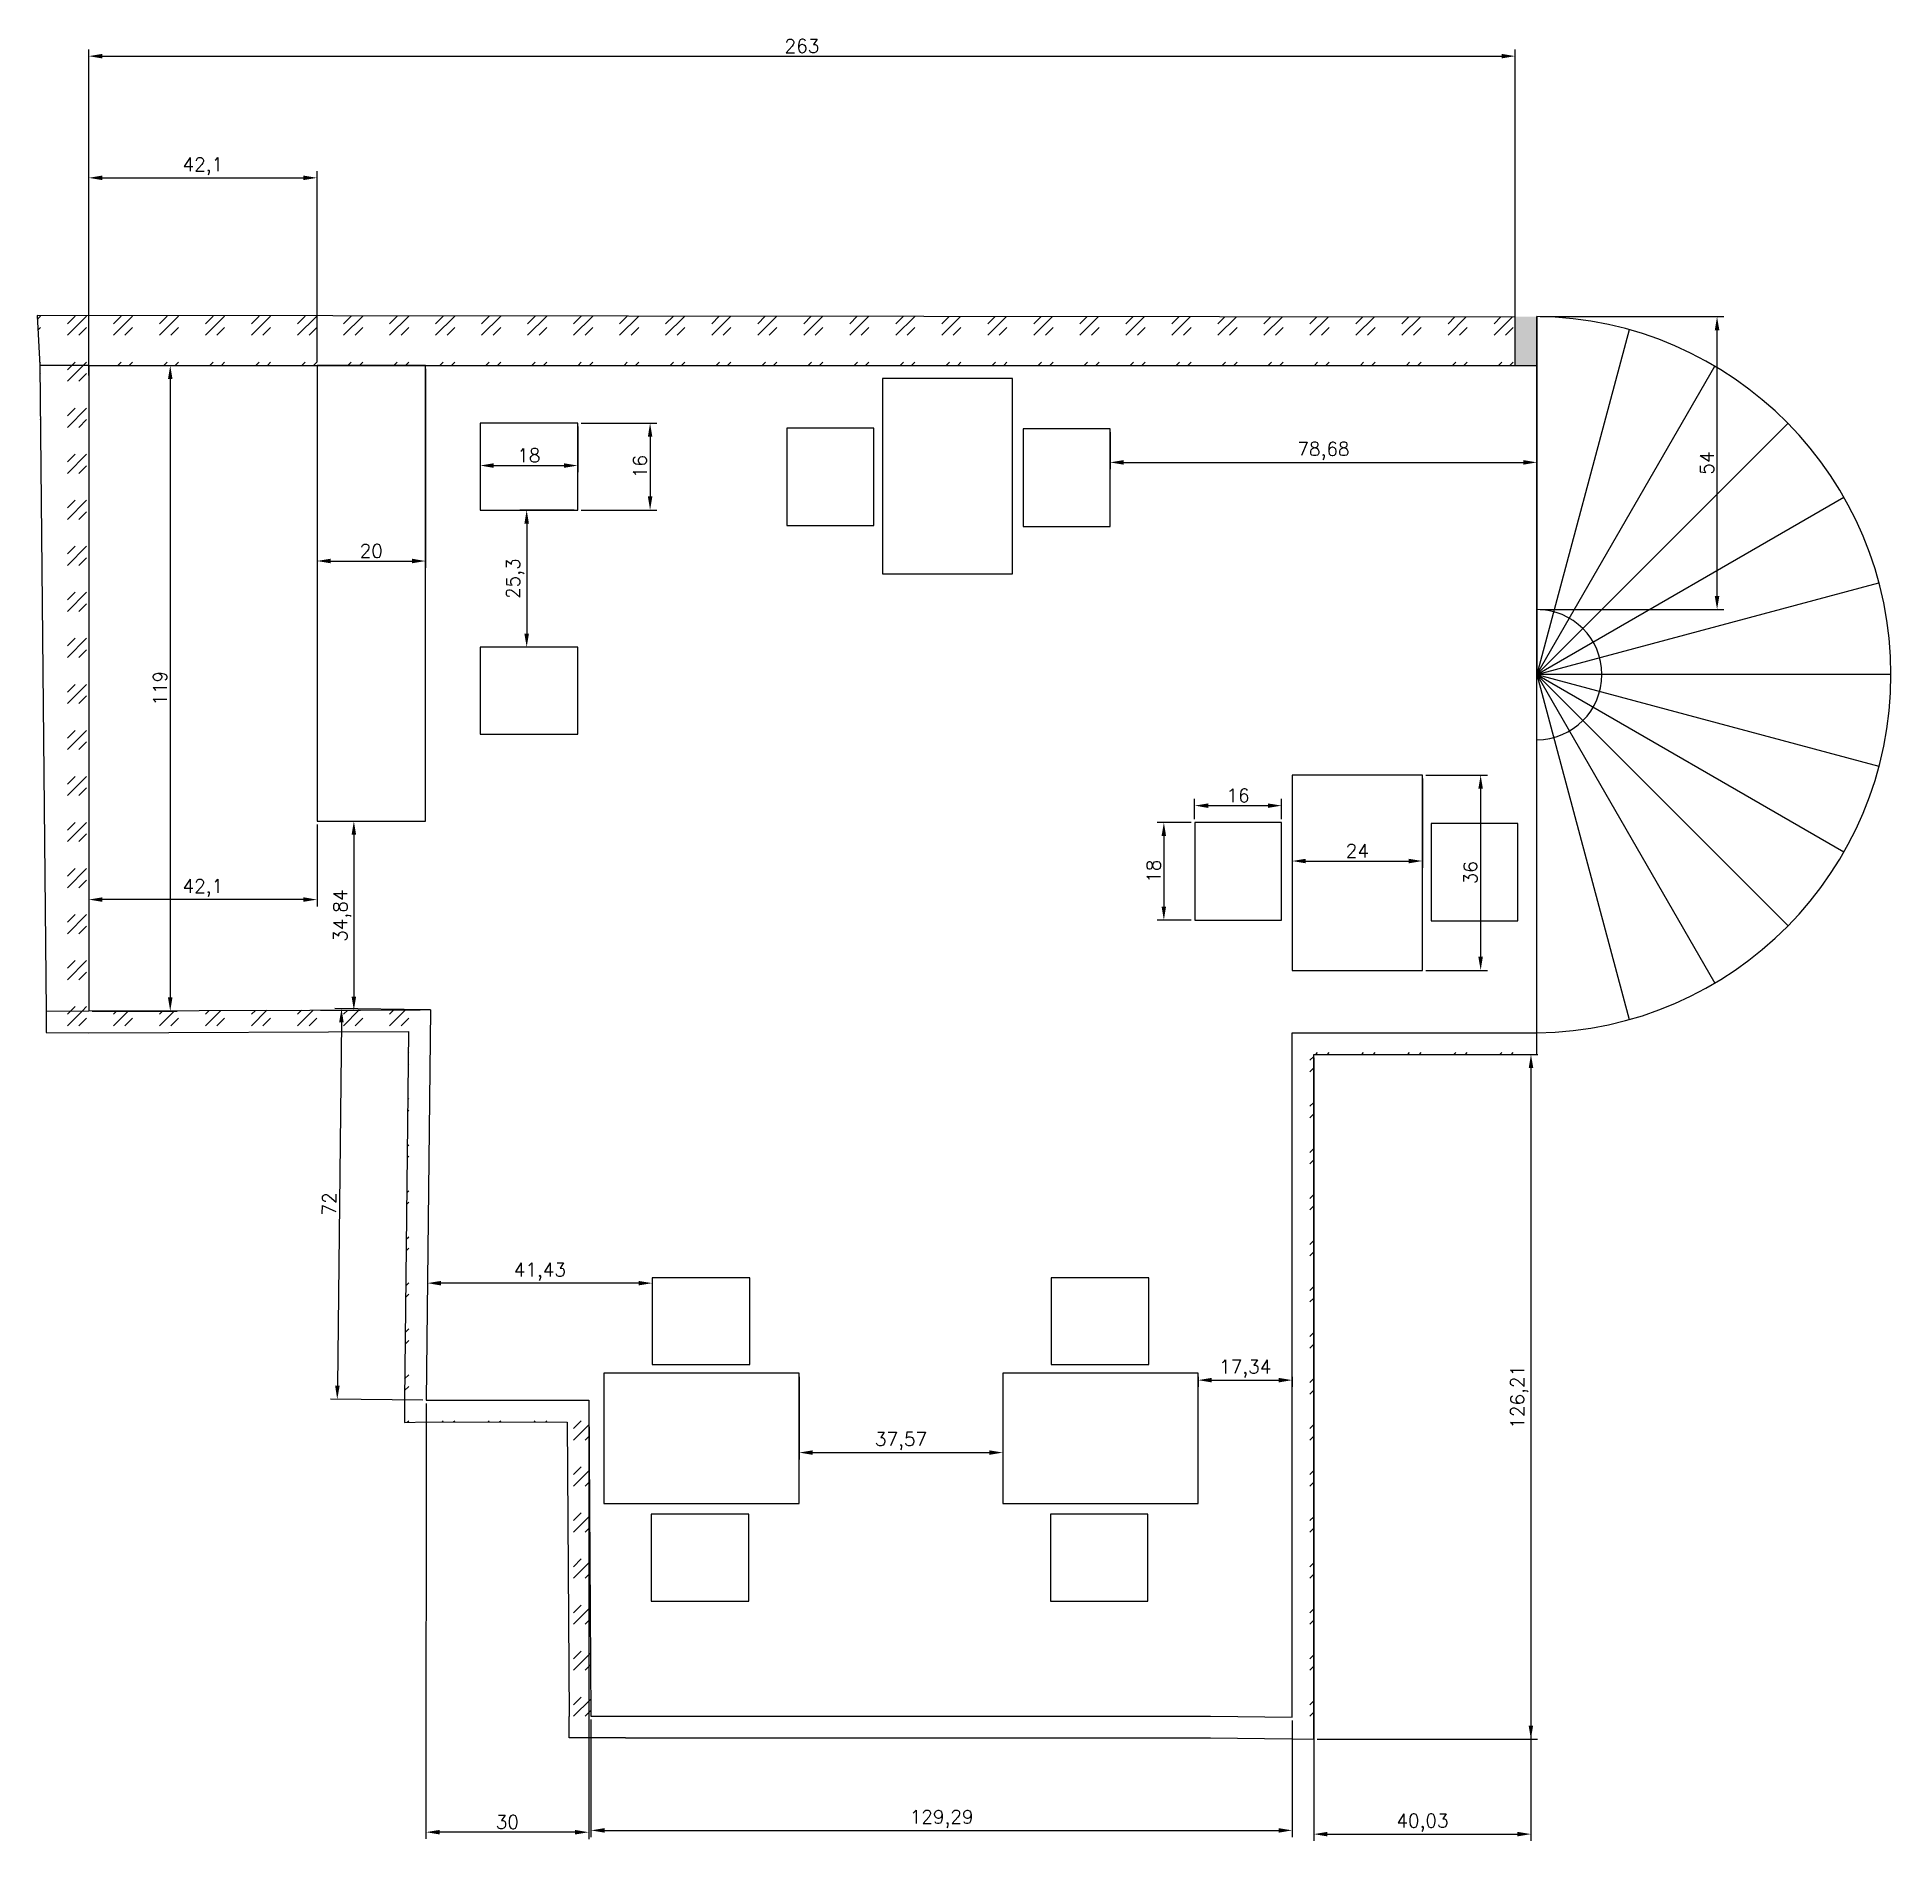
# Model space of a CAD drawing. Header units: inches. Extents: x 13144 to 14040, y 7459 to 7904.
# Drawn here: x 13698.1 to 14040, y 7571.4 to 7903.9 of the extents above; entities that cross this region are included whole.
import ezdxf

# ---------------------------------------------------------------- set-up
doc = ezdxf.new("R2010")
doc.units = ezdxf.units.IN
doc.header["$PDMODE"] = 2
for name, color, linetype in [('dimensions', 130, 'Continuous'), ('hatches', 100, 'Continuous'), ('table and chairs', 210, 'Continuous'), ('windows', 80, 'Continuous')]:
    doc.layers.add(name, color=color, linetype=linetype)
doc.styles.get("Standard").update_dxf_attribs({"font": 'simplex.shx'})
doc.dimstyles.new('ISO-25', dxfattribs={"dimtxt": 2.5, "dimasz": 2.5, "dimexe": 1.25, "dimexo": 0.625, "dimtad": 1, "dimtxsty": 'Standard', "dimcen": 2.5, "dimadec": 0, "dimazin": 0, "dimtfac": 1, "dimtmove": 0, "dimatfit": 3, "dimfxl": 1, "dimarcsym": 0})

msp = doc.modelspace()

# ---------------------------------------------------------------- blocks, each defined once
blk = doc.blocks.new('table chairs')
at = {"layer": 'table and chairs'}
for points in [[(-27.1, 13.6), (-9.1, 13.6), (-9.1, 29.6), (-27.1, 29.6)], [(0, -12), (0, 12), (-36, 12), (-36, -12)], [(-27.26, -29.98), (-9.26, -29.98), (-9.26, -13.98), (-27.26, -13.98)]]:
    blk.add_lwpolyline(points, close=True, dxfattribs=at)
blk = doc.blocks.new('*D70')
at = {"layer": 'Defpoints', "color": 0, "transparency": 16777216}
for p in [(13749.76, 7877.91), (13707.67, 7843.33), (13749.76, 7843.33)]:
    blk.add_point(p, dxfattribs=at)
at = {"layer": 'dimensions', "color": 0, "lineweight": -2, "transparency": 16777216}
for p, q in [((13707.67, 7843.96), (13707.67, 7879.16)), ((13749.76, 7843.96), (13749.76, 7879.16)), ((13710.17, 7877.91), (13747.26, 7877.91))]:
    blk.add_line(p, q, dxfattribs=at)
at = {"layer": 'dimensions', "color": 0, "transparency": 16777216}
for points in [[(13710.17, 7878.33), (13710.17, 7877.49), (13707.67, 7877.91)], [(13747.26, 7878.33), (13747.26, 7877.49), (13749.76, 7877.91)]]:
    blk.add_solid(points, dxfattribs=at)
at = {"layer": 'dimensions', "color": 0, "transparency": 16777216, "insert": (13728.71, 7880.02), "char_height": 2.5, "attachment_point": 5}
blk.add_mtext('42,1', dxfattribs=at)
blk = doc.blocks.new('*D71')
at = {"layer": 'Defpoints', "color": 0, "transparency": 16777216}
for p in [(13749.76, 7843.33), (13769.76, 7843.33), (13769.76, 7807.28)]:
    blk.add_point(p, dxfattribs=at)
at = {"layer": 'dimensions', "color": 0, "lineweight": -2, "transparency": 16777216}
for p, q in [((13749.76, 7842.71), (13749.76, 7806.03)), ((13769.76, 7842.71), (13769.76, 7806.03)), ((13752.26, 7807.28), (13767.26, 7807.28))]:
    blk.add_line(p, q, dxfattribs=at)
at = {"layer": 'dimensions', "color": 0, "transparency": 16777216}
for points in [[(13752.26, 7807.7), (13752.26, 7806.86), (13749.76, 7807.28)], [(13767.26, 7807.7), (13767.26, 7806.86), (13769.76, 7807.28)]]:
    blk.add_solid(points, dxfattribs=at)
at = {"layer": 'dimensions', "color": 0, "transparency": 16777216, "insert": (13759.76, 7809.15), "char_height": 2.5, "attachment_point": 5}
blk.add_mtext('20', dxfattribs=at)
blk = doc.blocks.new('*D72')
at = {"layer": 'Defpoints', "color": 0, "transparency": 16777216}
for p in [(13797.82, 7832.68), (13797.82, 7816.68), (13811.17, 7816.68)]:
    blk.add_point(p, dxfattribs=at)
at = {"layer": 'dimensions', "color": 0, "lineweight": -2, "transparency": 16777216}
for p, q in [((13798.45, 7832.68), (13812.42, 7832.68)), ((13811.17, 7830.18), (13811.17, 7819.18)), ((13798.45, 7816.68), (13812.42, 7816.68))]:
    blk.add_line(p, q, dxfattribs=at)
at = {"layer": 'dimensions', "color": 0, "transparency": 16777216}
for points in [[(13810.76, 7830.18), (13811.59, 7830.18), (13811.17, 7832.68)], [(13810.76, 7819.18), (13811.59, 7819.18), (13811.17, 7816.68)]]:
    blk.add_solid(points, dxfattribs=at)
at = {"layer": 'dimensions', "color": 0, "transparency": 16777216, "insert": (13809.3, 7824.68), "char_height": 2.5, "attachment_point": 5, "rotation": 90}
blk.add_mtext('16', dxfattribs=at)
blk = doc.blocks.new('*D73')
at = {"layer": 'Defpoints', "color": 0, "transparency": 16777216}
for p in [(13779.82, 7832.68), (13797.82, 7832.68), (13797.82, 7824.88)]:
    blk.add_point(p, dxfattribs=at)
at = {"layer": 'dimensions', "color": 0, "lineweight": -2, "transparency": 16777216}
for p, q in [((13779.82, 7832.05), (13779.82, 7823.63)), ((13797.82, 7832.05), (13797.82, 7823.63)), ((13782.32, 7824.88), (13795.32, 7824.88))]:
    blk.add_line(p, q, dxfattribs=at)
at = {"layer": 'dimensions', "color": 0, "transparency": 16777216}
for points in [[(13782.32, 7825.29), (13782.32, 7824.46), (13779.82, 7824.88)], [(13795.32, 7825.29), (13795.32, 7824.46), (13797.82, 7824.88)]]:
    blk.add_solid(points, dxfattribs=at)
at = {"layer": 'dimensions', "color": 0, "transparency": 16777216, "insert": (13788.82, 7826.75), "char_height": 2.5, "attachment_point": 5}
blk.add_mtext('18', dxfattribs=at)
blk = doc.blocks.new('*D74')
at = {"layer": 'Defpoints', "color": 0, "transparency": 16777216}
for p in [(13797.82, 7816.68), (13788.42, 7791.38), (13797.82, 7791.38)]:
    blk.add_point(p, dxfattribs=at)
at = {"layer": 'dimensions', "color": 0, "lineweight": -2, "transparency": 16777216}
for p, q in [((13797.2, 7816.68), (13787.17, 7816.68)), ((13788.42, 7814.18), (13788.42, 7793.88)), ((13797.2, 7791.38), (13787.17, 7791.38))]:
    blk.add_line(p, q, dxfattribs=at)
at = {"layer": 'dimensions', "color": 0, "transparency": 16777216}
for points in [[(13788, 7814.18), (13788.83, 7814.18), (13788.42, 7816.68)], [(13788, 7793.88), (13788.83, 7793.88), (13788.42, 7791.38)]]:
    blk.add_solid(points, dxfattribs=at)
at = {"layer": 'dimensions', "color": 0, "transparency": 16777216, "insert": (13786.3, 7804.03), "char_height": 2.5, "attachment_point": 5, "rotation": 90}
blk.add_mtext('25,3', dxfattribs=at)
blk = doc.blocks.new('*D75')
at = {"layer": 'Defpoints', "color": 0, "transparency": 16777216}
for p in [(13749.76, 7759.33), (13749.76, 7724.5), (13756.55, 7724.5)]:
    blk.add_point(p, dxfattribs=at)
at = {"layer": 'dimensions', "color": 0, "lineweight": -2, "transparency": 16777216}
for p, q in [((13750.39, 7759.33), (13757.8, 7759.33)), ((13756.55, 7756.83), (13756.55, 7727)), ((13750.39, 7724.5), (13757.8, 7724.5))]:
    blk.add_line(p, q, dxfattribs=at)
at = {"layer": 'dimensions', "color": 0, "transparency": 16777216}
for points in [[(13756.14, 7756.83), (13756.97, 7756.83), (13756.55, 7759.33)], [(13756.14, 7727), (13756.97, 7727), (13756.55, 7724.5)]]:
    blk.add_solid(points, dxfattribs=at)
at = {"layer": 'dimensions', "color": 0, "transparency": 16777216, "insert": (13754.44, 7741.92), "char_height": 2.5, "attachment_point": 5, "rotation": 90}
blk.add_mtext('34,84', dxfattribs=at)
blk = doc.blocks.new('*D76')
at = {"layer": 'Defpoints', "color": 0, "transparency": 16777216}
for p in [(13707.67, 7843.33), (13707.67, 7724.33), (13722.7, 7724.33)]:
    blk.add_point(p, dxfattribs=at)
at = {"layer": 'dimensions', "color": 0, "lineweight": -2, "transparency": 16777216}
for p, q in [((13708.29, 7843.33), (13723.95, 7843.33)), ((13722.7, 7840.83), (13722.7, 7726.83)), ((13708.29, 7724.33), (13723.95, 7724.33))]:
    blk.add_line(p, q, dxfattribs=at)
at = {"layer": 'dimensions', "color": 0, "transparency": 16777216}
for points in [[(13722.28, 7840.83), (13723.11, 7840.83), (13722.7, 7843.33)], [(13722.28, 7726.83), (13723.11, 7726.83), (13722.7, 7724.33)]]:
    blk.add_solid(points, dxfattribs=at)
at = {"layer": 'dimensions', "color": 0, "transparency": 16777216, "insert": (13720.82, 7783.83), "char_height": 2.5, "attachment_point": 5, "rotation": 90}
blk.add_mtext('119', dxfattribs=at)
blk = doc.blocks.new('*D77')
at = {"layer": 'Defpoints', "color": 0, "transparency": 16777216}
for p in [(13707.67, 7759.33), (13749.76, 7759.33), (13707.67, 7744.87)]:
    blk.add_point(p, dxfattribs=at)
at = {"layer": 'dimensions', "color": 0, "lineweight": -2, "transparency": 16777216}
for p, q in [((13707.67, 7758.71), (13707.67, 7743.62)), ((13749.76, 7758.71), (13749.76, 7743.62)), ((13747.26, 7744.87), (13710.17, 7744.87))]:
    blk.add_line(p, q, dxfattribs=at)
at = {"layer": 'dimensions', "color": 0, "transparency": 16777216}
for points in [[(13710.17, 7745.29), (13710.17, 7744.46), (13707.67, 7744.87)], [(13747.26, 7745.29), (13747.26, 7744.46), (13749.76, 7744.87)]]:
    blk.add_solid(points, dxfattribs=at)
at = {"layer": 'dimensions', "color": 0, "transparency": 16777216, "insert": (13728.71, 7746.99), "char_height": 2.5, "attachment_point": 5}
blk.add_mtext('42,1', dxfattribs=at)
blk = doc.blocks.new('*D78')
at = {"layer": 'Defpoints', "color": 0, "transparency": 16777216}
for p in [(13911.58, 7759.09), (13905.9, 7741.09), (13911.58, 7741.09)]:
    blk.add_point(p, dxfattribs=at)
at = {"layer": 'dimensions', "color": 0, "lineweight": -2, "transparency": 16777216}
for p, q in [((13910.96, 7759.09), (13904.65, 7759.09)), ((13905.9, 7756.59), (13905.9, 7743.59)), ((13910.96, 7741.09), (13904.65, 7741.09))]:
    blk.add_line(p, q, dxfattribs=at)
at = {"layer": 'dimensions', "color": 0, "transparency": 16777216}
for points in [[(13905.48, 7756.59), (13906.31, 7756.59), (13905.9, 7759.09)], [(13905.48, 7743.59), (13906.31, 7743.59), (13905.9, 7741.09)]]:
    blk.add_solid(points, dxfattribs=at)
at = {"layer": 'dimensions', "color": 0, "transparency": 16777216, "insert": (13904.02, 7750.09), "char_height": 2.5, "attachment_point": 5, "rotation": 90}
blk.add_mtext('18', dxfattribs=at)
blk = doc.blocks.new('*D79')
at = {"layer": 'Defpoints', "color": 0, "transparency": 16777216}
for p in [(13927.58, 7762.19), (13911.58, 7759.09), (13927.58, 7759.09)]:
    blk.add_point(p, dxfattribs=at)
at = {"layer": 'dimensions', "color": 0, "lineweight": -2, "transparency": 16777216}
for p, q in [((13911.58, 7759.72), (13911.58, 7763.44)), ((13927.58, 7759.72), (13927.58, 7763.44)), ((13914.08, 7762.19), (13925.08, 7762.19))]:
    blk.add_line(p, q, dxfattribs=at)
at = {"layer": 'dimensions', "color": 0, "transparency": 16777216}
for points in [[(13914.08, 7762.6), (13914.08, 7761.77), (13911.58, 7762.19)], [(13925.08, 7762.6), (13925.08, 7761.77), (13927.58, 7762.19)]]:
    blk.add_solid(points, dxfattribs=at)
at = {"layer": 'dimensions', "color": 0, "transparency": 16777216, "insert": (13919.58, 7764.06), "char_height": 2.5, "attachment_point": 5}
blk.add_mtext('16', dxfattribs=at)
blk = doc.blocks.new('*D80')
at = {"layer": 'Defpoints', "color": 0, "transparency": 16777216}
for p in [(13929.56, 7767.83), (13953.56, 7767.83), (13953.56, 7751.98)]:
    blk.add_point(p, dxfattribs=at)
at = {"layer": 'dimensions', "color": 0, "lineweight": -2, "transparency": 16777216}
for p, q in [((13929.56, 7767.2), (13929.56, 7750.73)), ((13953.56, 7767.2), (13953.56, 7750.73)), ((13932.06, 7751.98), (13951.06, 7751.98))]:
    blk.add_line(p, q, dxfattribs=at)
at = {"layer": 'dimensions', "color": 0, "transparency": 16777216}
for points in [[(13932.06, 7752.39), (13932.06, 7751.56), (13929.56, 7751.98)], [(13951.06, 7752.39), (13951.06, 7751.56), (13953.56, 7751.98)]]:
    blk.add_solid(points, dxfattribs=at)
at = {"layer": 'dimensions', "color": 0, "transparency": 16777216, "insert": (13941.56, 7753.85), "char_height": 2.5, "attachment_point": 5}
blk.add_mtext('24', dxfattribs=at)
blk = doc.blocks.new('*D81')
at = {"layer": 'Defpoints', "color": 0, "transparency": 16777216}
for p in [(13953.56, 7767.83), (13953.56, 7731.83), (13964.31, 7731.83)]:
    blk.add_point(p, dxfattribs=at)
at = {"layer": 'dimensions', "color": 0, "lineweight": -2, "transparency": 16777216}
for p, q in [((13954.19, 7767.83), (13965.56, 7767.83)), ((13964.31, 7765.33), (13964.31, 7734.33)), ((13954.19, 7731.83), (13965.56, 7731.83))]:
    blk.add_line(p, q, dxfattribs=at)
at = {"layer": 'dimensions', "color": 0, "transparency": 16777216}
for points in [[(13963.89, 7765.33), (13964.72, 7765.33), (13964.31, 7767.83)], [(13963.89, 7734.33), (13964.72, 7734.33), (13964.31, 7731.83)]]:
    blk.add_solid(points, dxfattribs=at)
at = {"layer": 'dimensions', "color": 0, "transparency": 16777216, "insert": (13962.43, 7749.83), "char_height": 2.5, "attachment_point": 5, "rotation": 90}
blk.add_mtext('36', dxfattribs=at)
blk = doc.blocks.new('*D82')
at = {"layer": 'Defpoints', "color": 0, "transparency": 16777216}
for p in [(13838.66, 7657.56), (13876.23, 7657.56), (13876.23, 7642.94)]:
    blk.add_point(p, dxfattribs=at)
at = {"layer": 'dimensions', "color": 0, "lineweight": -2, "transparency": 16777216}
for p, q in [((13838.66, 7656.93), (13838.66, 7641.69)), ((13876.23, 7656.93), (13876.23, 7641.69)), ((13841.16, 7642.94), (13873.73, 7642.94))]:
    blk.add_line(p, q, dxfattribs=at)
at = {"layer": 'dimensions', "color": 0, "transparency": 16777216}
for points in [[(13841.16, 7643.35), (13841.16, 7642.52), (13838.66, 7642.94)], [(13873.73, 7643.35), (13873.73, 7642.52), (13876.23, 7642.94)]]:
    blk.add_solid(points, dxfattribs=at)
at = {"layer": 'dimensions', "color": 0, "transparency": 16777216, "insert": (13857.44, 7645.05), "char_height": 2.5, "attachment_point": 5}
blk.add_mtext('37,57', dxfattribs=at)
blk = doc.blocks.new('*D83')
at = {"layer": 'Defpoints', "color": 0, "transparency": 16777216}
for p in [(13895.99, 7831.63), (13974.67, 7831.63), (13974.67, 7825.46)]:
    blk.add_point(p, dxfattribs=at)
at = {"layer": 'dimensions', "color": 0, "lineweight": -2, "transparency": 16777216}
for p, q in [((13895.99, 7831.01), (13895.99, 7824.21)), ((13974.67, 7831.01), (13974.67, 7824.21)), ((13898.49, 7825.46), (13972.17, 7825.46))]:
    blk.add_line(p, q, dxfattribs=at)
at = {"layer": 'dimensions', "color": 0, "transparency": 16777216}
for points in [[(13898.49, 7825.88), (13898.49, 7825.04), (13895.99, 7825.46)], [(13972.17, 7825.88), (13972.17, 7825.04), (13974.67, 7825.46)]]:
    blk.add_solid(points, dxfattribs=at)
at = {"layer": 'dimensions', "color": 0, "transparency": 16777216, "insert": (13935.33, 7827.57), "char_height": 2.5, "attachment_point": 5}
blk.add_mtext('78,68', dxfattribs=at)
blk = doc.blocks.new('*D84')
at = {"layer": 'Defpoints', "color": 0, "transparency": 16777216}
for p in [(13770.67, 7724.58), (13753.49, 7652.76), (13769.88, 7652.58)]:
    blk.add_point(p, dxfattribs=at)
at = {"layer": 'dimensions', "color": 0, "lineweight": -2, "transparency": 16777216}
for p, q in [((13770.04, 7724.58), (13753.03, 7724.77)), ((13754.25, 7722.26), (13753.52, 7655.26)), ((13769.25, 7652.59), (13752.24, 7652.77))]:
    blk.add_line(p, q, dxfattribs=at)
at = {"layer": 'dimensions', "color": 0, "transparency": 16777216}
for points in [[(13753.84, 7722.26), (13754.67, 7722.25), (13754.28, 7724.76)], [(13753.1, 7655.26), (13753.94, 7655.26), (13753.49, 7652.76)]]:
    blk.add_solid(points, dxfattribs=at)
at = {"layer": 'dimensions', "color": 0, "transparency": 16777216, "insert": (13752.01, 7688.78), "char_height": 2.5, "attachment_point": 5, "rotation": 89.3715}
blk.add_mtext('72', dxfattribs=at)
blk = doc.blocks.new('*D85')
at = {"layer": 'Defpoints', "color": 0, "transparency": 16777216}
for p in [(13769.88, 7652.58), (13799.88, 7652.57), (13769.85, 7572.97)]:
    blk.add_point(p, dxfattribs=at)
at = {"layer": 'dimensions', "color": 0, "lineweight": -2, "transparency": 16777216}
for p, q in [((13769.88, 7651.96), (13769.85, 7571.72)), ((13799.88, 7651.95), (13799.85, 7571.71)), ((13797.35, 7572.96), (13772.35, 7572.97))]:
    blk.add_line(p, q, dxfattribs=at)
at = {"layer": 'dimensions', "color": 0, "transparency": 16777216}
for points in [[(13772.35, 7573.38), (13772.35, 7572.55), (13769.85, 7572.97)], [(13797.35, 7573.38), (13797.35, 7572.54), (13799.85, 7572.96)]]:
    blk.add_solid(points, dxfattribs=at)
at = {"layer": 'dimensions', "color": 0, "transparency": 16777216, "insert": (13784.85, 7574.84), "char_height": 2.5, "attachment_point": 5, "rotation": 359.9813}
blk.add_mtext('30', dxfattribs=at)
blk = doc.blocks.new('*D87')
at = {"layer": 'Defpoints', "color": 0, "transparency": 16777216}
for p in [(13800.27, 7594.33), (13929.56, 7594.17), (13929.56, 7573.3)]:
    blk.add_point(p, dxfattribs=at)
at = {"layer": 'dimensions', "color": 0, "lineweight": -2, "transparency": 16777216}
for p, q in [((13800.27, 7593.71), (13800.27, 7572.05)), ((13929.56, 7593.54), (13929.56, 7572.05)), ((13802.77, 7573.3), (13927.06, 7573.3))]:
    blk.add_line(p, q, dxfattribs=at)
at = {"layer": 'dimensions', "color": 0, "transparency": 16777216}
for points in [[(13802.77, 7573.71), (13802.77, 7572.88), (13800.27, 7573.3)], [(13927.06, 7573.71), (13927.06, 7572.88), (13929.56, 7573.3)]]:
    blk.add_solid(points, dxfattribs=at)
at = {"layer": 'dimensions', "color": 0, "transparency": 16777216, "insert": (13864.92, 7575.41), "char_height": 2.5, "attachment_point": 5}
blk.add_mtext('129,29', dxfattribs=at)
blk = doc.blocks.new('*D88')
at = {"layer": 'Defpoints', "color": 0, "transparency": 16777216}
for p in [(13933.56, 7716.33), (13933.54, 7590.12), (13973.57, 7590.12)]:
    blk.add_point(p, dxfattribs=at)
at = {"layer": 'dimensions', "color": 0, "lineweight": -2, "transparency": 16777216}
for p, q in [((13934.19, 7716.33), (13974.84, 7716.33)), ((13973.59, 7713.83), (13973.57, 7592.62)), ((13934.17, 7590.12), (13974.82, 7590.12))]:
    blk.add_line(p, q, dxfattribs=at)
at = {"layer": 'dimensions', "color": 0, "transparency": 16777216}
for points in [[(13973.18, 7713.83), (13974.01, 7713.83), (13973.59, 7716.33)], [(13973.16, 7592.62), (13973.99, 7592.62), (13973.57, 7590.12)]]:
    blk.add_solid(points, dxfattribs=at)
at = {"layer": 'dimensions', "color": 0, "transparency": 16777216, "insert": (13971.47, 7653.22), "char_height": 2.5, "attachment_point": 5, "rotation": 89.9897}
blk.add_mtext('126,21', dxfattribs=at)
blk = doc.blocks.new('*D89')
at = {"layer": 'Defpoints', "color": 0, "transparency": 16777216}
for p in [(13933.56, 7716.33), (13973.59, 7716.33), (13973.59, 7572.61)]:
    blk.add_point(p, dxfattribs=at)
at = {"layer": 'dimensions', "color": 0, "lineweight": -2, "transparency": 16777216}
for p, q in [((13933.56, 7715.71), (13933.56, 7571.36)), ((13973.59, 7715.7), (13973.59, 7571.36)), ((13936.06, 7572.61), (13971.09, 7572.61))]:
    blk.add_line(p, q, dxfattribs=at)
at = {"layer": 'dimensions', "color": 0, "transparency": 16777216}
for points in [[(13936.06, 7573.03), (13936.06, 7572.19), (13933.56, 7572.61)], [(13971.09, 7573.03), (13971.09, 7572.19), (13973.59, 7572.61)]]:
    blk.add_solid(points, dxfattribs=at)
at = {"layer": 'dimensions', "color": 0, "transparency": 16777216, "insert": (13953.58, 7574.72), "char_height": 2.5, "attachment_point": 5}
blk.add_mtext('40,03', dxfattribs=at)
blk = doc.blocks.new('*D90')
at = {"layer": 'Defpoints', "color": 0, "transparency": 16777216}
for p in [(13974.67, 7852.33), (14007.9, 7852.33), (13974.67, 7798.34)]:
    blk.add_point(p, dxfattribs=at)
at = {"layer": 'dimensions', "color": 0, "lineweight": -2, "transparency": 16777216}
for p, q in [((13975.29, 7852.33), (14009.15, 7852.33)), ((14007.9, 7800.84), (14007.9, 7849.83)), ((13975.29, 7798.34), (14009.15, 7798.34))]:
    blk.add_line(p, q, dxfattribs=at)
at = {"layer": 'dimensions', "color": 0, "transparency": 16777216}
for points in [[(14007.48, 7849.83), (14008.32, 7849.83), (14007.9, 7852.33)], [(14007.48, 7800.84), (14008.32, 7800.84), (14007.9, 7798.34)]]:
    blk.add_solid(points, dxfattribs=at)
at = {"layer": 'dimensions', "color": 0, "transparency": 16777216, "insert": (14006.03, 7825.34), "char_height": 2.5, "attachment_point": 5, "rotation": 90}
blk.add_mtext('54', dxfattribs=at)
blk = doc.blocks.new('*D91')
at = {"layer": 'Defpoints', "color": 0, "transparency": 16777216}
for p in [(13970.67, 7900.34), (13970.67, 7843.33), (13707.67, 7840.83)]:
    blk.add_point(p, dxfattribs=at)
at = {"layer": 'dimensions', "color": 0, "lineweight": -2, "transparency": 16777216}
for p, q in [((13707.67, 7841.46), (13707.67, 7901.59)), ((13710.17, 7900.34), (13968.17, 7900.34)), ((13970.67, 7843.96), (13970.67, 7901.59))]:
    blk.add_line(p, q, dxfattribs=at)
at = {"layer": 'dimensions', "color": 0, "transparency": 16777216}
for points in [[(13710.17, 7900.76), (13710.17, 7899.92), (13707.67, 7900.34)], [(13968.17, 7900.76), (13968.17, 7899.92), (13970.67, 7900.34)]]:
    blk.add_solid(points, dxfattribs=at)
at = {"layer": 'dimensions', "color": 0, "transparency": 16777216, "insert": (13839.17, 7902.21), "char_height": 2.5, "attachment_point": 5}
blk.add_mtext('263', dxfattribs=at)
blk = doc.blocks.new('*D92')
at = {"layer": 'Defpoints', "color": 0, "transparency": 16777216}
for p in [(13912.23, 7657.56), (13929.56, 7657.56), (13929.56, 7656.29)]:
    blk.add_point(p, dxfattribs=at)
at = {"layer": 'dimensions', "color": 0, "lineweight": -2, "transparency": 16777216}
for p, q in [((13912.23, 7656.93), (13912.23, 7655.04)), ((13929.56, 7656.93), (13929.56, 7655.04)), ((13914.73, 7656.29), (13927.06, 7656.29))]:
    blk.add_line(p, q, dxfattribs=at)
at = {"layer": 'dimensions', "color": 0, "transparency": 16777216}
for points in [[(13914.73, 7656.71), (13914.73, 7655.87), (13912.23, 7656.29)], [(13927.06, 7656.71), (13927.06, 7655.87), (13929.56, 7656.29)]]:
    blk.add_solid(points, dxfattribs=at)
at = {"layer": 'dimensions', "color": 0, "transparency": 16777216, "insert": (13920.9, 7658.4), "char_height": 2.5, "attachment_point": 5}
blk.add_mtext('17,34', dxfattribs=at)
blk = doc.blocks.new('*D93')
at = {"layer": 'Defpoints', "color": 0, "transparency": 16777216}
for p in [(13770.12, 7675.16), (13770.12, 7674.17), (13811.55, 7675.16)]:
    blk.add_point(p, dxfattribs=at)
at = {"layer": 'dimensions', "color": 0, "lineweight": -2, "transparency": 16777216}
for p, q in [((13770.12, 7674.53), (13770.12, 7672.92)), ((13809.05, 7674.17), (13772.62, 7674.17)), ((13811.55, 7674.53), (13811.55, 7672.92))]:
    blk.add_line(p, q, dxfattribs=at)
at = {"layer": 'dimensions', "color": 0, "transparency": 16777216}
for points in [[(13772.62, 7674.58), (13772.62, 7673.75), (13770.12, 7674.17)], [(13809.05, 7674.58), (13809.05, 7673.75), (13811.55, 7674.17)]]:
    blk.add_solid(points, dxfattribs=at)
at = {"layer": 'dimensions', "color": 0, "transparency": 16777216, "insert": (13790.84, 7676.28), "char_height": 2.5, "attachment_point": 5}
blk.add_mtext('41,43', dxfattribs=at)

# ---------------------------------------------------------------- dimensions: what is measured, and where the dimension line sits
at = {"layer": 'dimensions'}
for base, p1, p2, picture, middle in [((13970.665, 7900.339), (13707.665, 7840.835), (13970.665, 7843.335), '*D91', (13839.165, 7902.214)), ((13749.761, 7877.909), (13707.665, 7843.335), (13749.761, 7843.335), '*D70', (13728.713, 7880.022)), ((13769.761, 7807.279), (13749.761, 7843.335), (13769.761, 7843.335), '*D71', (13759.761, 7809.154)), ((13797.822, 7824.877), (13779.822, 7832.677), (13797.822, 7832.677), '*D73', (13788.822, 7826.752)), ((13974.665, 7825.461), (13895.989, 7831.632), (13974.665, 7831.632), '*D83', (13935.327, 7827.575)), ((13953.565, 7751.976), (13929.565, 7767.826), (13953.565, 7767.826), '*D80', (13941.565, 7753.851)), ((13927.582, 7762.187), (13911.582, 7759.09), (13927.582, 7759.09), '*D79', (13919.582, 7764.062)), ((13707.665, 7744.873), (13749.761, 7759.335), (13707.665, 7759.335), '*D77', (13728.713, 7746.986)), ((13973.595, 7572.609), (13933.565, 7716.335), (13973.595, 7716.328), '*D89', (13953.58, 7574.722)), ((13770.123, 7674.166), (13811.555, 7675.158), (13770.123, 7675.158), '*D93', (13790.839, 7676.279)), ((13929.565, 7656.289), (13912.229, 7657.557), (13929.565, 7657.557), '*D92', (13920.897, 7658.402)), ((13876.229, 7642.937), (13838.656, 7657.557), (13876.229, 7657.557), '*D82', (13857.442, 7645.05)), ((13929.565, 7573.296), (13800.273, 7594.335), (13929.565, 7594.169), '*D87', (13864.919, 7575.409))]:
    dim = msp.add_linear_dim(base=base, p1=p1, p2=p2, dimstyle='ISO-25', dxfattribs=at)
    dim.commit()
    dim.dimension.update_dxf_attribs({"geometry": picture, "text_midpoint": middle})
for base, p1, p2, picture, middle in [((14007.901, 7852.335), (13974.665, 7798.339), (13974.665, 7852.335), '*D90', (14006.026, 7825.337)), ((13722.696, 7724.335), (13707.665, 7843.335), (13707.665, 7724.335), '*D76', (13720.821, 7783.835)), ((13811.175, 7816.677), (13797.822, 7832.677), (13797.822, 7816.677), '*D72', (13809.3, 7824.677)), ((13788.417, 7791.376), (13797.822, 7816.677), (13797.822, 7791.376), '*D74', (13786.304, 7804.026)), ((13964.307, 7731.826), (13953.565, 7767.826), (13953.565, 7731.826), '*D81', (13962.432, 7749.826)), ((13756.552, 7724.496), (13749.761, 7759.335), (13749.761, 7724.496), '*D75', (13754.439, 7741.915)), ((13905.897, 7741.09), (13911.582, 7759.09), (13911.582, 7741.09), '*D78', (13904.022, 7750.09))]:
    dim = msp.add_linear_dim(base=base, p1=p1, p2=p2, angle=90, dimstyle='ISO-25', dxfattribs=at)
    dim.commit()
    dim.dimension.update_dxf_attribs({"geometry": picture, "text_midpoint": middle})
for p1, p2, distance, picture, middle in [((13770.665, 7724.576), (13769.875, 7652.581), -16.384, '*D84', (13752.012, 7688.779)), ((13933.565, 7716.335), (13933.542, 7590.125), 40.03, '*D88', (13971.47, 7653.223)), ((13799.875, 7652.571), (13769.875, 7652.581), 79.612, '*D85', (13784.85, 7574.838))]:
    dim = msp.add_aligned_dim(p1=p1, p2=p2, distance=distance, dimstyle='ISO-25', dxfattribs=at)
    dim.commit()
    dim.dimension.update_dxf_attribs({"geometry": picture, "text_midpoint": middle})

# ---------------------------------------------------------------- hatches: boundary and pattern name
h = msp.add_hatch()
h.set_pattern_fill('GOST_GLASS', color=256)
h.paths.add_polyline_path([(13707.665, 7843.335), (13698.665, 7843.335), (13699.803, 7724.305), (13707.665, 7724.335)])
h.paths.add_polyline_path([(13970.665, 7852.257), (13698.145, 7852.557), (13698.665, 7843.335), (13707.665, 7843.335), (13838.665, 7843.335), (13842.665, 7843.335), (13908.665, 7843.335), (13970.665, 7843.335)])
h = msp.add_hatch(color=256)
h.dxf.hatch_style = 1
h.paths.add_polyline_path([(13974.665, 7852.335), (13970.665, 7852.335), (13970.665, 7843.335), (13974.665, 7843.335)])
h = msp.add_hatch()
h.set_pattern_fill('GOST_GLASS', color=256)
h.paths.add_polyline_path([(13770.665, 7724.576), (13768.797, 7724.569), (13707.665, 7724.335), (13699.803, 7724.305), (13699.84, 7720.364), (13707.68, 7720.335), (13766.621, 7720.561), (13765.875, 7652.582), (13765.864, 7648.512), (13769.874, 7648.581), (13795.902, 7648.572), (13796.273, 7594.307), (13796.275, 7590.335), (13806.665, 7590.335), (13914.465, 7590.335), (13929.521, 7590.169), (13933.542, 7590.125), (13933.565, 7594.169), (13933.565, 7716.335), (13974.665, 7716.335), (13974.665, 7720.335), (13929.565, 7720.335), (13929.565, 7594.169), (13914.487, 7594.335), (13806.665, 7594.335), (13800.273, 7594.335), (13799.875, 7652.571), (13769.875, 7652.581)])

# ---------------------------------------------------------------- linework, layer by layer
for p, q in [((13970.665, 7852.257), (13698.145, 7852.557)), ((13698.145, 7852.557), (13698.665, 7843.335)), ((13970.665, 7843.335), (13970.665, 7852.335)), ((13974.665, 7720.335), (13974.665, 7852.335)), ((13974.665, 7852.335), (13974.665, 7786.339)), ((13974.665, 7786.339), (13974.665, 7852.335)), ((13991.698, 7849.908), (13974.665, 7786.339)), ((13707.665, 7843.335), (13698.665, 7843.335)), ((13698.665, 7843.335), (13699.803, 7724.305)), ((13707.665, 7843.335), (13707.665, 7724.335)), ((13707.665, 7843.335), (13838.665, 7843.335)), ((13838.665, 7843.335), (13842.665, 7843.335)), ((13838.665, 7843.335), (13842.665, 7843.335)), ((13842.665, 7843.335), (13908.665, 7843.335)), ((13908.665, 7843.335), (13974.665, 7843.335)), ((13974.665, 7786.339), (14007.486, 7843.186)), ((14020.977, 7832.651), (13974.665, 7786.339)), ((13974.665, 7786.339), (14031.289, 7819.031)), ((13974.665, 7786.339), (14037.754, 7803.243)), ((13974.665, 7786.339), (13974.665, 7786.339)), ((13974.665, 7786.339), (13974.665, 7786.339)), ((13974.665, 7786.339), (13974.665, 7786.339)), ((13974.665, 7786.339), (13974.665, 7786.339)), ((13974.665, 7786.339), (13974.665, 7786.339)), ((13974.665, 7786.339), (13974.665, 7786.339)), ((13974.665, 7786.339), (13974.665, 7786.339)), ((13974.665, 7786.339), (13974.665, 7786.339)), ((13974.665, 7786.339), (13974.665, 7786.339)), ((13974.665, 7786.339), (13974.665, 7786.339)), ((13974.665, 7786.339), (13974.665, 7786.339)), ((14039.956, 7786.339), (13974.665, 7786.339)), ((13974.665, 7786.339), (14037.756, 7769.434)), ((13974.665, 7786.339), (14031.292, 7753.645)), ((14020.981, 7740.023), (13974.665, 7786.339)), ((13974.665, 7786.339), (14007.489, 7729.486)), ((13974.665, 7786.339), (13991.7, 7722.762)), ((13699.803, 7724.305), (13707.665, 7724.335)), ((13699.803, 7724.305), (13699.84, 7720.364)), ((13707.665, 7724.335), (13768.797, 7724.569)), ((13770.665, 7724.576), (13768.797, 7724.569)), ((13770.665, 7724.576), (13769.875, 7652.581)), ((13699.84, 7720.364), (13707.68, 7720.335)), ((13707.68, 7720.335), (13766.621, 7720.561)), ((13766.621, 7720.561), (13765.875, 7652.624)), ((13929.565, 7594.169), (13929.565, 7720.335)), ((13929.565, 7720.335), (13974.665, 7720.335)), ((13974.665, 7716.335), (13974.665, 7720.335)), ((13933.565, 7594.169), (13933.565, 7716.335)), ((13933.565, 7716.335), (13974.665, 7716.335)), ((13765.875, 7652.582), (13765.864, 7648.512)), ((13769.875, 7652.581), (13799.875, 7652.571)), ((13799.875, 7652.571), (13800.273, 7594.335)), ((13765.864, 7648.512), (13769.874, 7648.581)), ((13769.874, 7648.581), (13795.902, 7648.572)), ((13795.902, 7648.572), (13796.273, 7594.307)), ((13796.275, 7590.335), (13796.273, 7594.307)), ((13800.273, 7594.335), (13806.665, 7594.335)), ((13806.665, 7594.335), (13914.487, 7594.335)), ((13914.487, 7594.335), (13929.565, 7594.169)), ((13933.542, 7590.125), (13933.565, 7594.169)), ((13806.665, 7590.335), (13796.275, 7590.335)), ((13806.665, 7590.335), (13914.487, 7590.335)), ((13914.443, 7590.335), (13929.521, 7590.169)), ((13929.521, 7590.169), (13933.542, 7590.125))]:
    msp.add_line(p, q)
for centre, radius, start, end in [((13973.953, 7786.335), 66.004, 270.61851, 89.38149), ((13974.665, 7786.339), 12, 270, 90)]:
    msp.add_arc(centre, radius, start, end)
at = {"layer": 'hatches'}
msp.add_line((13765.875, 7652.582), (13765.875, 7652.624), dxfattribs=at)
at = {"layer": 'table and chairs'}
for points in [[(13749.761, 7759.335), (13769.761, 7759.335), (13769.761, 7843.335), (13749.761, 7843.335)], [(13779.822, 7832.677), (13779.822, 7816.677), (13797.822, 7816.677), (13797.822, 7832.677)], [(13779.822, 7791.376), (13779.822, 7775.376), (13797.822, 7775.376), (13797.822, 7791.376)]]:
    msp.add_lwpolyline(points, close=True, dxfattribs=at)

# ---------------------------------------------------------------- block references
at = {"layer": 'windows'}
for p, rotation in [((13866.006, 7840.896), 90), ((13941.565, 7731.826), 270)]:
    msp.add_blockref('table chairs', p, dxfattribs=dict(at, rotation=rotation))
for p in [(13838.656, 7645.557), (13912.229, 7645.557)]:
    msp.add_blockref('table chairs', p, dxfattribs=at)

msp.set_redraw_order([(e.dxf.handle, doc.entitydb.next_handle()) for e in msp.query("TEXT MTEXT ATTDEF DIMENSION ARC_DIMENSION")])  # texts and dimensions are drawn at this point

doc.saveas('drawing.dxf')
